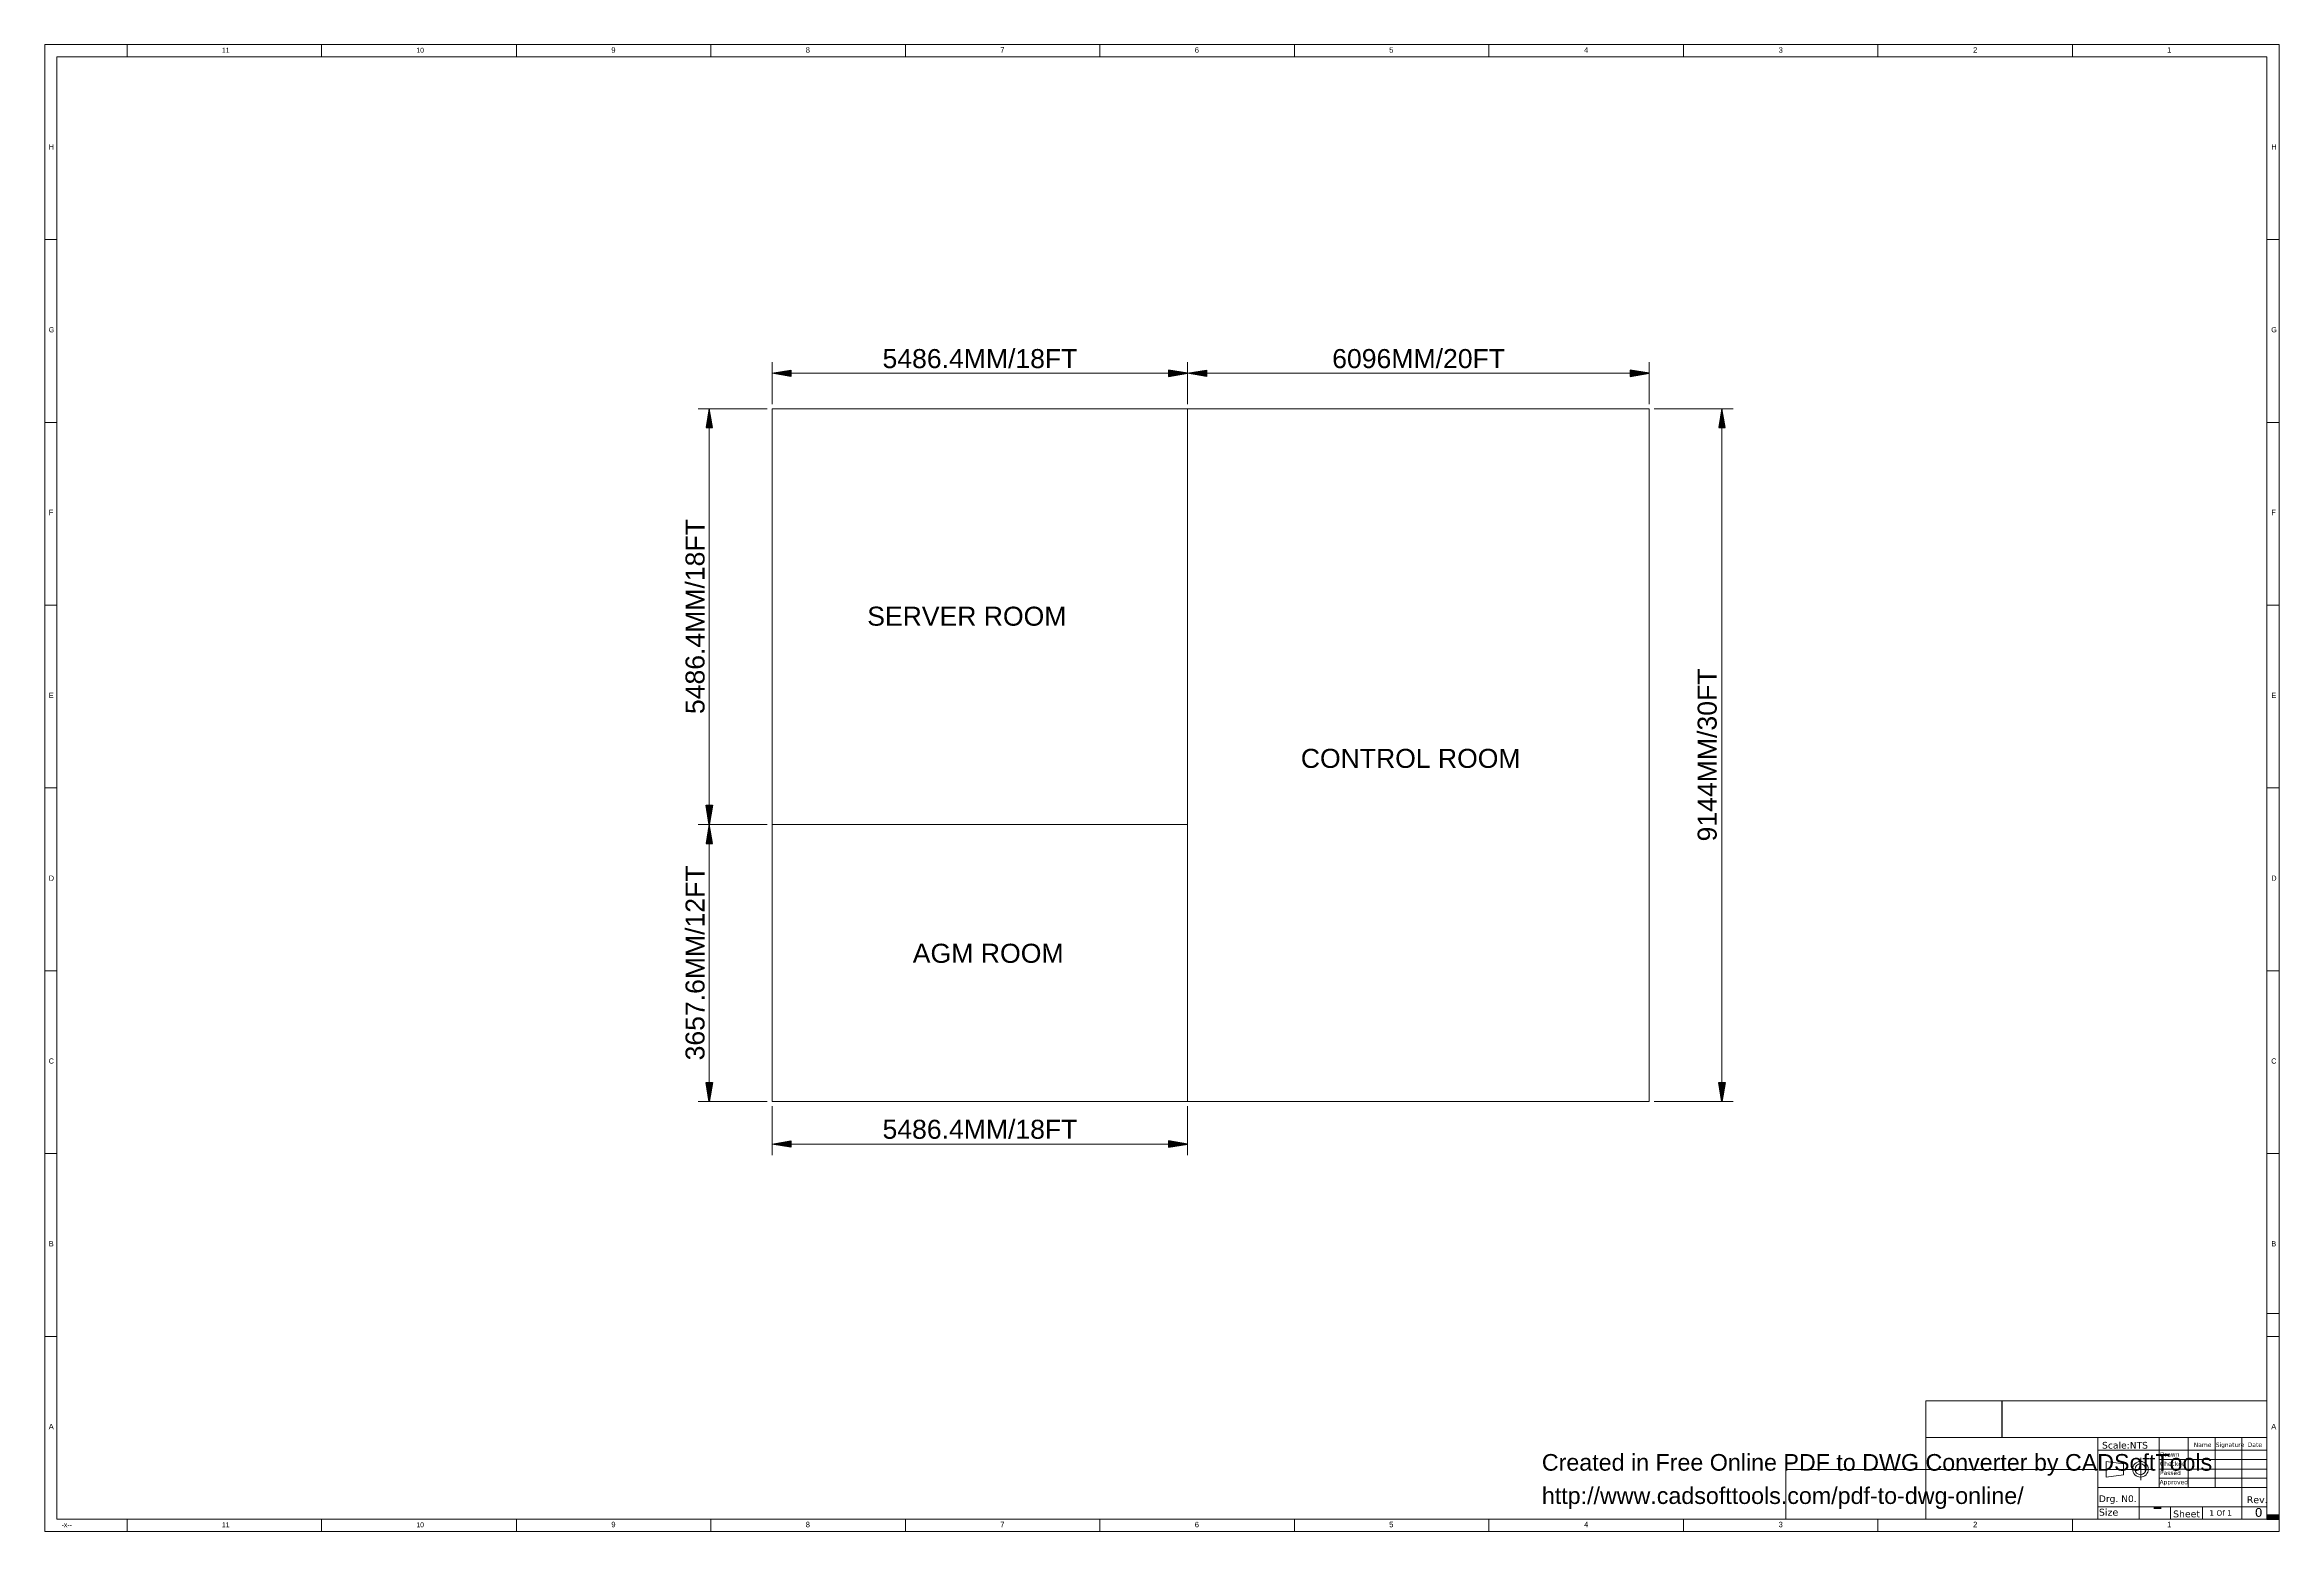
# Model space of a CAD drawing. Header units: millimetres. Extents: x -258 to -23, y 14 to 170.
import ezdxf

# ---------------------------------------------------------------- set-up
doc = ezdxf.new("R2010")
doc.units = ezdxf.units.MM
doc.header["$MEASUREMENT"] = 0
doc.layers.get('0').update_dxf_attribs({"linetype": 'CONTINUOUS'})
doc.layers.add('1EECBD0', color=7, linetype='CONTINUOUS')
doc.styles.add('1EECC60', font='Arial.ttf')
doc.styles.add('Arial$001H0', font='')
doc.styles.add('Verdana$001H0', font='')
doc.styles.get('Arial$001H0').set_extended_font_data('Arial')
doc.styles.get('Verdana$001H0').set_extended_font_data('Verdana')

# ---------------------------------------------------------------- blocks, each defined once
blk = doc.blocks.new('1EBCFF0')
at = {"layer": '1EECBD0', "color": 0, "true_color": 0x000001, "style": '1EECC60'}
for s, p in [('Created in Free Online PDF to DWG Converter by CADSoftTools', (0, 0)), ('http://www.cadsofttools.com/pdf-to-dwg-online/', (0, -2))]:
    blk.add_text(s, height=1, dxfattribs=at).set_placement(p)

msp = doc.modelspace()

# ---------------------------------------------------------------- hatches: boundary and pattern name
at = {"true_color": 0xdd6e00}
for points in [[(-179.83, 135.88), (-179.83, 135.2), (-181.82, 135.54)], [(-140.04, 135.88), (-140.04, 135.2), (-138.05, 135.54)], [(-136.06, 135.88), (-136.06, 135.2), (-138.05, 135.54)], [(-91.4, 135.88), (-91.4, 135.2), (-89.41, 135.54)], [(-188.76, 129.82), (-188.09, 129.82), (-188.43, 131.81)], [(-82.08, 129.82), (-81.41, 129.82), (-81.75, 131.81)], [(-188.76, 90.03), (-188.09, 90.03), (-188.43, 88)], [(-188.76, 86.01), (-188.09, 86.01), (-188.43, 88)], [(-188.76, 60.82), (-188.09, 60.82), (-188.43, 58.83)], [(-82.08, 60.82), (-81.41, 60.82), (-81.75, 58.83)], [(-179.83, 54.68), (-179.83, 54), (-181.82, 54.34)], [(-140.04, 54.68), (-140.04, 54), (-138.05, 54.34)]]:
    msp.add_hatch(color=0, dxfattribs=at).paths.add_polyline_path(points)

# ---------------------------------------------------------------- linework, layer by layer
at = {"color": 0, "linetype": 'Continuous', "lineweight": 18, "true_color": 0xbababa}
for p, q in [((-249.77, 168.9), (-249.77, 170.17)), ((-229.28, 168.9), (-229.28, 170.17)), ((-208.75, 168.9), (-208.75, 170.17)), ((-188.26, 168.9), (-188.26, 170.17)), ((-167.77, 168.9), (-167.77, 170.17)), ((-147.28, 168.9), (-147.28, 170.17)), ((-126.79, 168.9), (-126.79, 170.17)), ((-106.3, 168.9), (-106.3, 170.17)), ((-85.81, 168.9), (-85.81, 170.17)), ((-65.32, 168.9), (-65.32, 170.17)), ((-44.83, 168.9), (-44.83, 170.17)), ((-258.44, 149.63), (-257.17, 149.63)), ((-24.34, 149.63), (-23.03, 149.63)), ((-258.44, 130.37), (-257.17, 130.37)), ((-24.34, 130.37), (-23.03, 130.37)), ((-258.44, 111.11), (-257.17, 111.11)), ((-24.34, 111.11), (-23.03, 111.11)), ((-258.44, 91.85), (-257.17, 91.85)), ((-24.34, 91.85), (-23.03, 91.85)), ((-258.44, 72.59), (-257.17, 72.59)), ((-24.34, 72.59), (-23.03, 72.59)), ((-258.44, 53.33), (-257.17, 53.33)), ((-24.34, 53.33), (-23.03, 53.33)), ((-23.03, 36.48), (-24.34, 36.48)), ((-257.17, 34.06), (-258.44, 34.06)), ((-23.03, 34.06), (-24.34, 34.06)), ((-249.77, 13.53), (-249.77, 14.8)), ((-229.28, 13.53), (-229.28, 14.8)), ((-208.75, 13.53), (-208.75, 14.8)), ((-188.26, 13.53), (-188.26, 14.8)), ((-167.77, 13.53), (-167.77, 14.8)), ((-147.28, 13.53), (-147.28, 14.8)), ((-126.79, 13.53), (-126.79, 14.8)), ((-106.3, 13.53), (-106.3, 14.8)), ((-85.81, 13.53), (-85.81, 14.8)), ((-65.32, 13.53), (-65.32, 14.8)), ((-44.83, 13.53), (-44.83, 14.8))]:
    msp.add_line(p, q, dxfattribs=at)
at = {"color": 0, "linetype": 'Continuous', "lineweight": 18, "true_color": 0xdd6e00}
for p, q in [((-181.82, 132.28), (-181.82, 136.72)), ((-138.05, 132.28), (-138.05, 136.72)), ((-138.05, 132.28), (-138.05, 136.72)), ((-89.41, 132.28), (-89.41, 136.72)), ((-179.83, 135.54), (-140.04, 135.54)), ((-136.06, 135.54), (-91.4, 135.54)), ((-182.33, 131.81), (-189.61, 131.81)), ((-188.43, 129.82), (-188.43, 90.03)), ((-88.9, 131.81), (-80.56, 131.81)), ((-81.75, 129.82), (-81.75, 60.82)), ((-182.33, 88), (-189.61, 88)), ((-182.33, 88), (-189.61, 88)), ((-188.43, 60.82), (-188.43, 86.01)), ((-182.33, 58.83), (-189.61, 58.83)), ((-181.82, 58.32), (-181.82, 53.16)), ((-138.05, 58.32), (-138.05, 53.16)), ((-88.9, 58.83), (-80.56, 58.83)), ((-179.83, 54.34), (-140.04, 54.34))]:
    msp.add_line(p, q, dxfattribs=at)
at = {"color": 0, "linetype": 'Continuous', "lineweight": 25, "true_color": 0x000007}
msp.add_line((-52.24, 23.4), (-52.24, 27.29), dxfattribs=at)
at = {"color": 0, "linetype": 'Continuous', "lineweight": 20, "true_color": 0x000007}
for p, q in [((-42.16, 23.4), (-60.28, 23.4)), ((-42.16, 14.8), (-42.16, 23.4)), ((-33.7, 23.4), (-42.16, 23.4)), ((-24.34, 22.08), (-42.16, 22.08)), ((-37.63, 21.28), (-37.63, 18.91)), ((-35.69, 18.15), (-35.69, 23.4)), ((-24.34, 23.4), (-33.7, 23.4)), ((-32.64, 18.15), (-32.64, 23.4)), ((-29.8, 18.15), (-29.8, 23.4)), ((-26.97, 18.15), (-26.97, 23.4)), ((-75.01, 14.8), (-75.01, 20.05)), ((-42.16, 20.05), (-75.01, 20.05)), ((-41.49, 20.05), (-36.36, 20.05)), ((-41.27, 20.9), (-41.27, 19.25)), ((-24.34, 21.11), (-35.69, 21.11)), ((-24.34, 20.09), (-35.69, 20.09)), ((-24.34, 19.12), (-35.69, 19.12)), ((-24.34, 18.15), (-42.16, 18.15)), ((-37.8, 18.15), (-37.8, 14.8)), ((-26.97, 18.15), (-26.97, 14.8)), ((-24.34, 16.11), (-42.16, 16.11)), ((-34.5, 16.11), (-34.5, 14.8)), ((-31.11, 14.8), (-31.11, 16.11))]:
    msp.add_line(p, q, dxfattribs=at)
at = {"color": 0, "linetype": 'Continuous', "lineweight": 30, "true_color": 0x000005}
msp.add_line((-24.34, 15.27), (-23.03, 15.27), dxfattribs=at)
at = {"color": 0, "linetype": 'Continuous', "lineweight": 30, "true_color": 0x000004}
msp.add_line((-24.34, 15.18), (-23.03, 15.18), dxfattribs=at)
at = {"color": 0, "linetype": 'Continuous', "lineweight": 30, "true_color": 0x000006}
msp.add_line((-24.34, 15.1), (-23.03, 15.1), dxfattribs=at)
at = {"color": 0, "linetype": 'Continuous', "lineweight": 30, "true_color": 0x000003}
msp.add_line((-24.34, 15.01), (-23.03, 15.01), dxfattribs=at)
at = {"color": 0, "linetype": 'Continuous', "lineweight": 30, "true_color": 0x000002}
msp.add_line((-24.34, 14.93), (-23.03, 14.93), dxfattribs=at)
at = {"color": 0, "linetype": 'Continuous', "lineweight": 30, "true_color": 0x000001}
msp.add_line((-24.34, 14.8), (-23.03, 14.8), dxfattribs=at)
at = {"color": 0, "linetype": 'Continuous', "lineweight": 18, "true_color": 0xbababa}
for points in [[(-258.44, 13.53), (-258.44, 170.17), (-23.03, 170.17), (-23.03, 13.53)], [(-257.17, 14.8), (-257.17, 168.9), (-24.34, 168.9), (-24.34, 14.8)]]:
    msp.add_lwpolyline(points, close=True, dxfattribs=at)
at = {"color": 0, "linetype": 'Continuous', "lineweight": -2, "true_color": 0xdd6e00}
for points in [[(-179.83, 135.88), (-179.83, 135.2), (-181.82, 135.54)], [(-140.04, 135.88), (-140.04, 135.2), (-138.05, 135.54)], [(-136.06, 135.88), (-136.06, 135.2), (-138.05, 135.54)], [(-91.4, 135.88), (-91.4, 135.2), (-89.41, 135.54)], [(-188.76, 129.82), (-188.09, 129.82), (-188.43, 131.81)], [(-82.08, 129.82), (-81.41, 129.82), (-81.75, 131.81)], [(-188.76, 90.03), (-188.09, 90.03), (-188.43, 88)], [(-188.76, 86.01), (-188.09, 86.01), (-188.43, 88)], [(-188.76, 60.82), (-188.09, 60.82), (-188.43, 58.83)], [(-82.08, 60.82), (-81.41, 60.82), (-81.75, 58.83)], [(-179.83, 54.68), (-179.83, 54), (-181.82, 54.34)], [(-140.04, 54.68), (-140.04, 54), (-138.05, 54.34)]]:
    msp.add_lwpolyline(points, close=True, dxfattribs=at)
at = {"color": 0, "linetype": 'Continuous', "lineweight": 18, "true_color": 0x000003}
for points in [[(-138.05, 131.81), (-181.82, 131.81), (-181.82, 88), (-138.05, 88)], [(-181.82, 88), (-181.82, 58.83), (-138.05, 58.83)]]:
    msp.add_lwpolyline(points, dxfattribs=at)
msp.add_lwpolyline([(-138.05, 131.81), (-89.41, 131.81), (-89.41, 58.83), (-138.05, 58.83)], close=True, dxfattribs=at)
at = {"color": 0, "linetype": 'Continuous', "lineweight": 20, "true_color": 0x000007}
msp.add_lwpolyline([(-60.28, 27.29), (-60.28, 14.8), (-24.34, 14.8), (-24.34, 27.29)], close=True, dxfattribs=at)
msp.add_lwpolyline([(-41.27, 19.25), (-39.45, 19.5), (-39.45, 20.64), (-41.27, 20.9)], dxfattribs=at)
for points in [[(-37.66, 20.9), (-38.11, 20.9), (-38.48, 20.53), (-38.48, 20.07)], [(-38.48, 20.07), (-38.48, 19.62), (-38.11, 19.25), (-37.66, 19.25)], [(-37.66, 20.64), (-37.97, 20.64), (-38.23, 20.39), (-38.23, 20.07)], [(-38.23, 20.07), (-38.23, 19.76), (-37.97, 19.5), (-37.66, 19.5)], [(-36.83, 20.07), (-36.83, 20.53), (-37.2, 20.9), (-37.66, 20.9)], [(-37.08, 20.07), (-37.08, 20.39), (-37.34, 20.64), (-37.66, 20.64)], [(-37.66, 19.25), (-37.2, 19.25), (-36.83, 19.62), (-36.83, 20.07)], [(-37.66, 19.5), (-37.34, 19.5), (-37.08, 19.76), (-37.08, 20.07)]]:
    msp.add_open_spline(points, degree=3, dxfattribs=at)

# ---------------------------------------------------------------- block references
at = {"layer": '1EECBD0', "color": 0, "true_color": 0x000000, "xscale": 1.752891627644131, "yscale": 1.752891627644131, "zscale": 1.752891627644131}
msp.add_blockref('1EBCFF0', (-100.72, 19.92), dxfattribs=at)

# ---------------------------------------------------------------- texts
at = {"color": 0, "true_color": 0x000007}
for s, height, style, p in [('11', 0.52, 'Arial$001H0', (-239.78, 169.32)), ('10', 0.518, 'Arial$001H0', (-219.29, 169.32)), ('9', 0.574, 'Arial$001H0', (-198.75, 169.32)), ('8', 0.574, 'Arial$001H0', (-178.27, 169.32)), ('7', 0.586, 'Arial$001H0', (-157.78, 169.32)), ('6', 0.574, 'Arial$001H0', (-137.29, 169.32)), ('5', 0.58, 'Arial$001H0', (-116.8, 169.32)), ('4', 0.582, 'Arial$001H0', (-96.27, 169.32)), ('3', 0.574, 'Arial$001H0', (-75.78, 169.32)), ('2', 0.58, 'Arial$001H0', (-55.29, 169.32)), ('1', 0.58, 'Arial$001H0', (-34.84, 169.32)), ('H', 0.559, 'Arial$001H0', (-258.02, 159.12)), ('H', 0.559, 'Arial$001H0', (-23.88, 159.12)), ('G', 0.544, 'Arial$001H0', (-258.02, 139.86)), ('G', 0.544, 'Arial$001H0', (-23.88, 139.86)), ('F', 0.574, 'Arial$001H0', (-258.02, 120.59)), ('F', 0.574, 'Arial$001H0', (-23.88, 120.59)), ('E', 0.566, 'Arial$001H0', (-258.02, 101.33)), ('E', 0.566, 'Arial$001H0', (-23.88, 101.33)), ('D', 0.559, 'Arial$001H0', (-258.02, 82.07)), ('D', 0.559, 'Arial$001H0', (-23.88, 82.07)), ('C', 0.549, 'Arial$001H0', (-258.02, 62.81)), ('C', 0.549, 'Arial$001H0', (-23.88, 62.81)), ('B', 0.566, 'Arial$001H0', (-258.02, 43.55)), ('B', 0.566, 'Arial$001H0', (-23.88, 43.55)), ('A', 0.566, 'Arial$001H0', (-258.02, 24.29)), ('A', 0.566, 'Arial$001H0', (-23.88, 24.29)), ('Scale:NTS', 0.702, 'Verdana$001H0', (-41.7, 22.25)), ('Drawn', 0.461, 'Verdana$001H0', (-35.6, 21.41)), ('Name', 0.463, 'Verdana$001H0', (-32.05, 22.42)), ('Signature', 0.452, 'Verdana$001H0', (-29.72, 22.42)), ('Date', 0.468, 'Verdana$001H0', (-26.37, 22.42)), ('Approved', 0.452, 'Verdana$001H0', (-35.64, 18.49)), ('Checked', 0.456, 'Verdana$001H0', (-35.6, 20.43)), ('Passed', 0.458, 'Verdana$001H0', (-35.6, 19.46)), ('Drg. N0.', 0.699, 'Verdana$001H0', (-42.04, 16.62)), ('Rev.', 0.724, 'Verdana$001H0', (-26.46, 16.5)), ('-x--', 0.523, 'Arial$001H0', (-256.67, 13.96)), ('11', 0.52, 'Arial$001H0', (-239.78, 13.96)), ('10', 0.518, 'Arial$001H0', (-219.29, 13.96)), ('9', 0.574, 'Arial$001H0', (-198.75, 13.96)), ('8', 0.574, 'Arial$001H0', (-178.27, 13.96)), ('7', 0.586, 'Arial$001H0', (-157.78, 13.96)), ('6', 0.574, 'Arial$001H0', (-137.29, 13.96)), ('5', 0.58, 'Arial$001H0', (-116.8, 13.96)), ('4', 0.582, 'Arial$001H0', (-96.27, 13.96)), ('3', 0.574, 'Arial$001H0', (-75.78, 13.96)), ('2', 0.58, 'Arial$001H0', (-55.29, 13.96)), ('Size', 0.727, 'Verdana$001H0', (-42.04, 15.18)), ('-', 2.37, 'Arial$001H0', (-36.41, 15.1)), ('1', 0.58, 'Arial$001H0', (-34.84, 13.96)), ('Sheet', 0.712, 'Verdana$001H0', (-34.21, 15.01)), ('1 Of 1', 0.568, 'Verdana$001H0', (-30.4, 15.18)), ('0', 0.927, 'Verdana$001H0', (-25.61, 15.06))]:
    msp.add_text(s, height=height, dxfattribs=dict(at, style=style)).set_placement(p)
at = {"color": 0, "true_color": 0x000001, "style": 'Arial$001H0'}
for s, height, p in [('5486.4MM/18FT', 2.0036, (-170.18, 136.09)), ('6096MM/20FT', 2.0057, (-122.81, 136.09)), ('5486.4MM/18FT', 2.0036, (-170.18, 54.89))]:
    msp.add_text(s, height=height, dxfattribs=at).set_placement(p)
for s, height, p in [('5486.4MM/18FT', 2.0036, (-188.93, 99.64)), ('9144MM/30FT', 2.0057, (-82.3, 86.22)), ('3657.6MM/12FT', 2.0036, (-188.93, 63.15))]:
    msp.add_text(s, height=height, rotation=90, dxfattribs=at).set_placement(p)
at = {"color": 0, "true_color": 0x720000, "style": 'Arial$001H0'}
for s, height, p in [('SERVER ROOM', 2.0026, (-171.79, 108.95)), ('CONTROL ROOM', 2.0014, (-126.11, 93.97)), ('AGM ROOM', 2.009, (-167, 73.43))]:
    msp.add_text(s, height=height, dxfattribs=at).set_placement(p)

doc.saveas('drawing.dxf')
